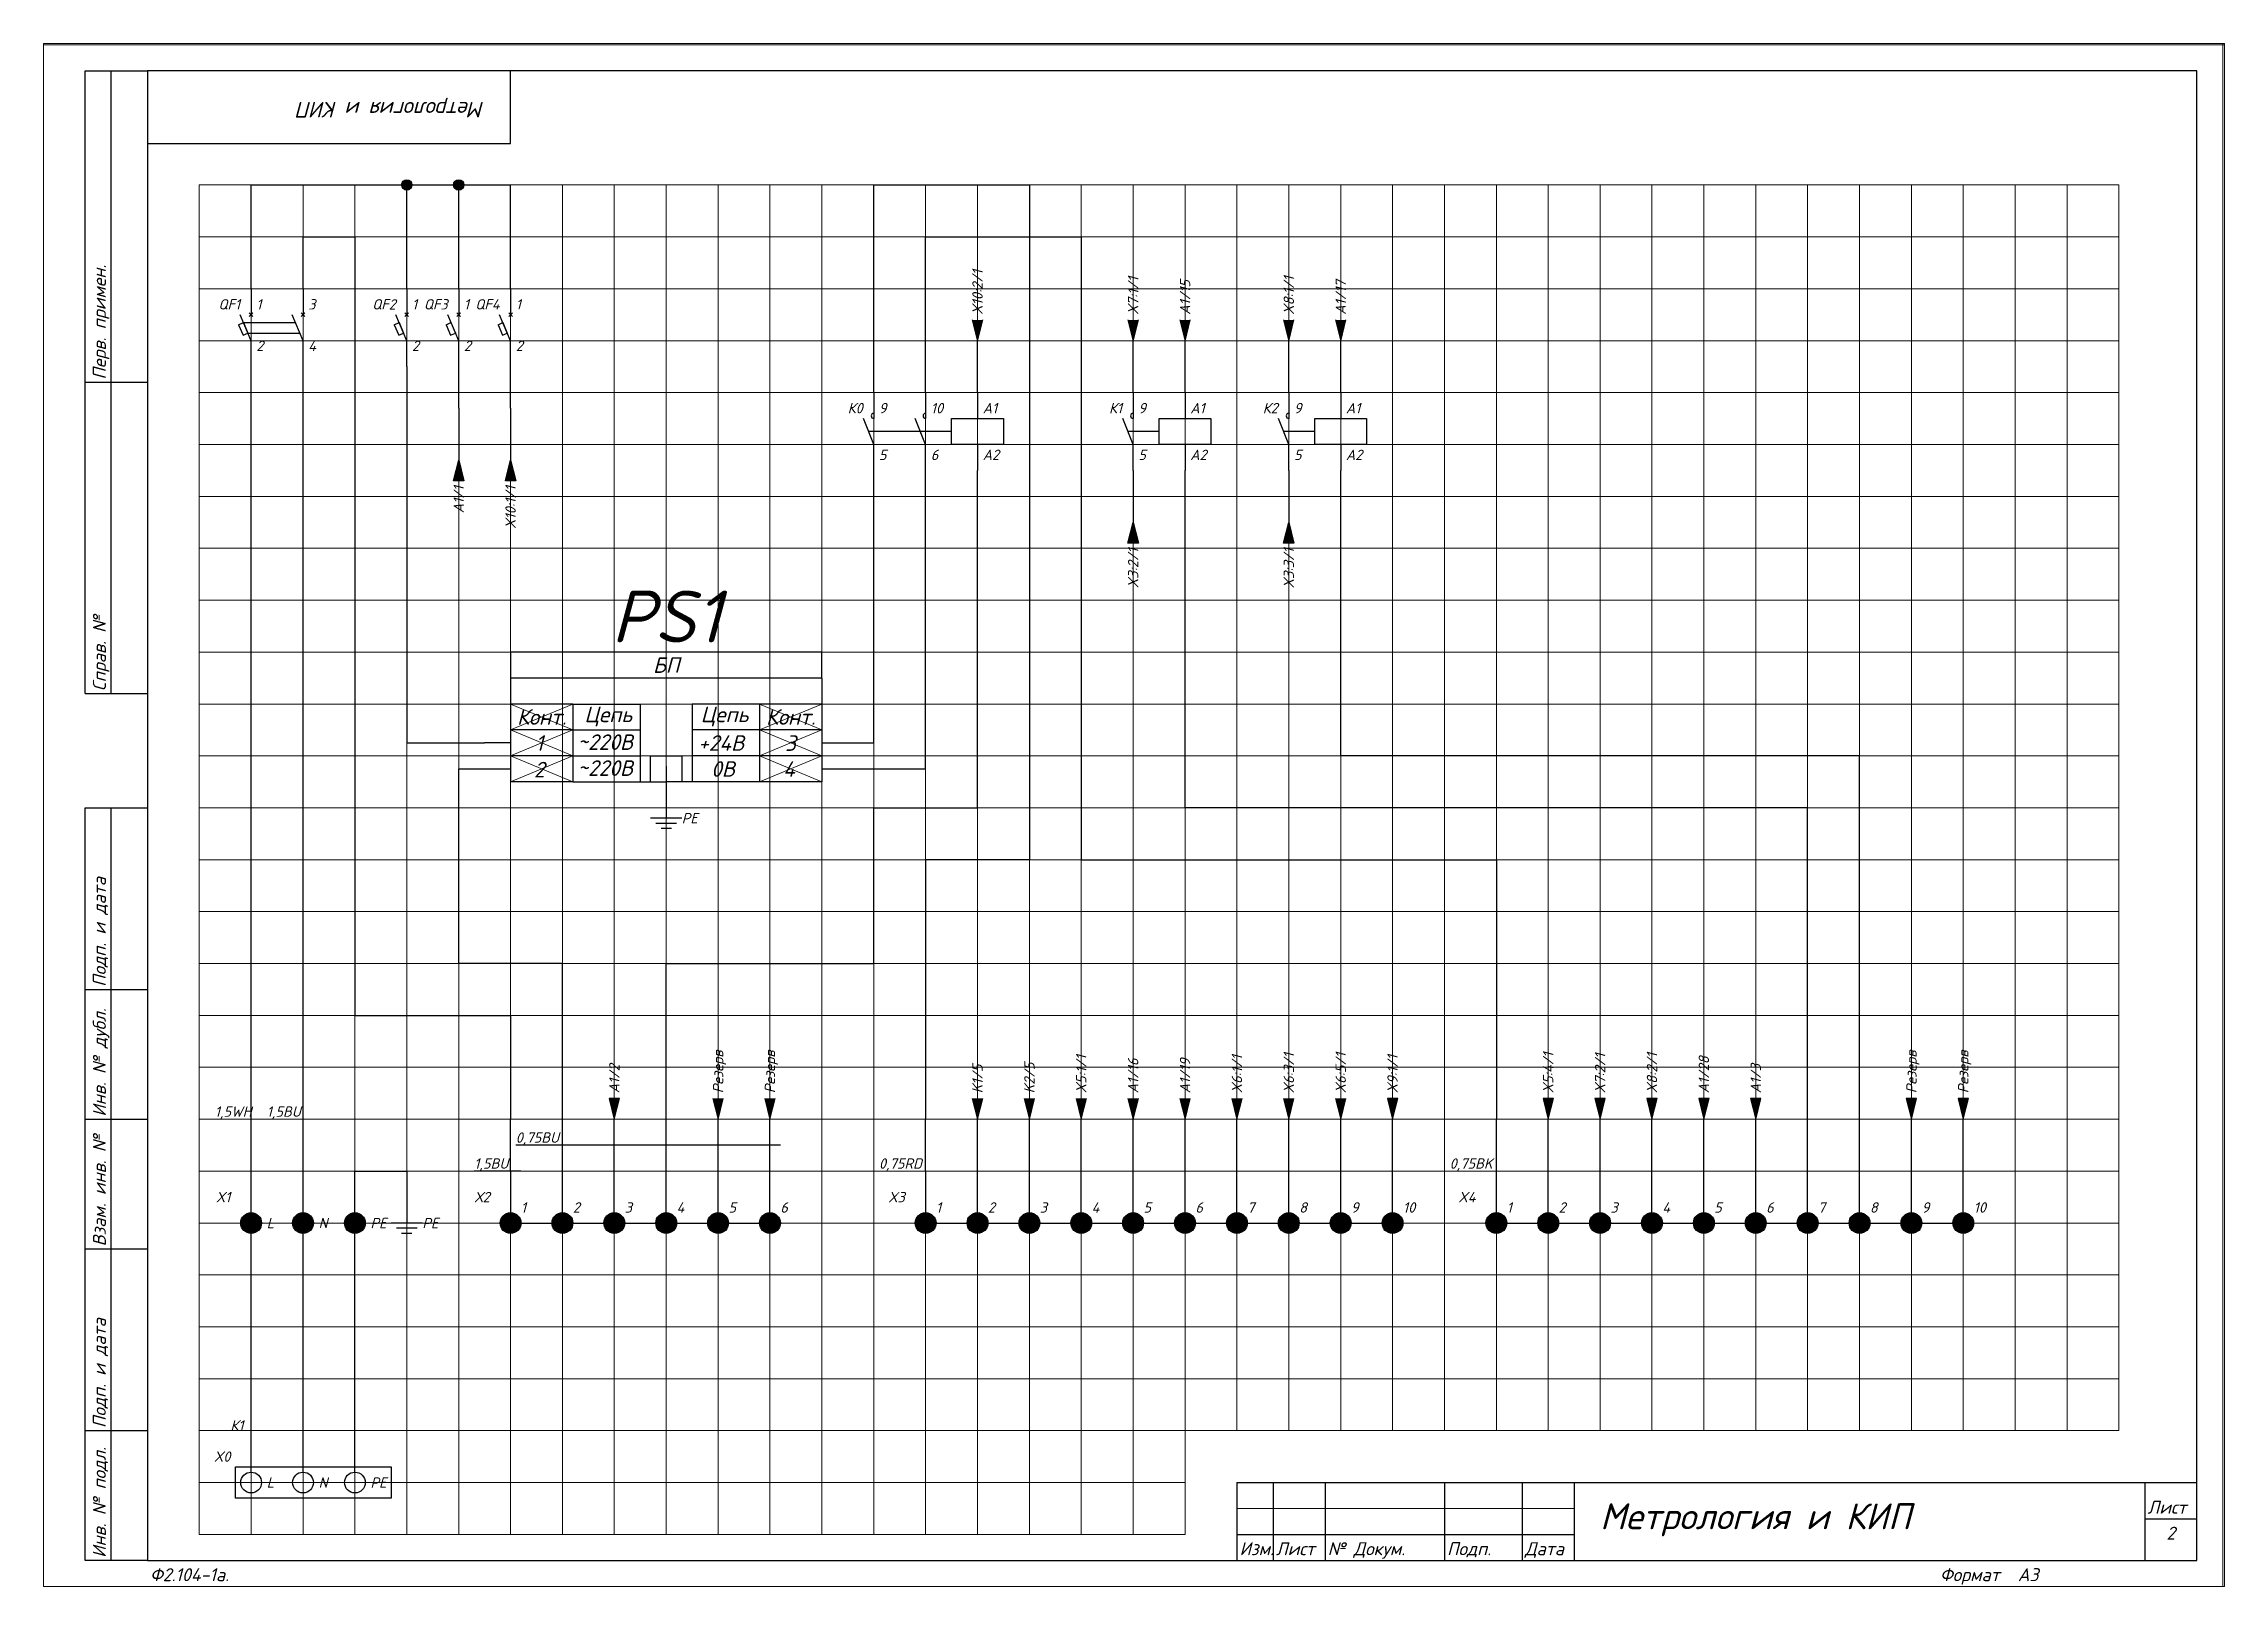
# Paper-space layout '2025 2' of a CAD drawing. Header units: millimetres. Extents: x 0 to 420, y 0 to 297.
# The model-space entities are those that its viewports show. They can reach past a viewport. Long polylines and large blocks are cut down to what shows.
import ezdxf
from ezdxf.enums import TextEntityAlignment as Align

# ---------------------------------------------------------------- set-up
doc = ezdxf.new("R2010")
doc.units = ezdxf.units.MM
for name, color, linetype, lineweight in [('4', 4, 'Continuous', 15), ('Основная', 7, 'Continuous', 30), ('Тонкая для кабелей', 7, 'Continuous', 15)]:
    doc.layers.add(name, color=color, linetype=linetype, lineweight=lineweight)
doc.layers.add('Привязки', color=2, linetype='Continuous', lineweight=0, plot=False, transparency=0.8)
doc.layers.add('рамка', color=253, linetype='Continuous', lineweight=5, transparency=0.8)
doc.styles.add('текст', font='isocpeui.ttf')

psp = doc.layouts.new('2025 2')

msp = doc.modelspace()

# ---------------------------------------------------------------- texts
at = {"layer": 'Основная', "style": 'текст'}
for s, p in [('Конт.', (6416, -423.5)), ('Конт.', (6464, -423.5)), ('1', (6415.54847, -428.5113)), ('3', (6463.95783, -428.53449)), ('2', (6415.53427, -433.63542)), ('4', (6463.66161, -433.52756))]:
    msp.add_text(s, height=3, dxfattribs=at).set_placement(p, align=Align.MIDDLE_CENTER)
for s, p in [('Цепь', (6424.23158, -424.5)), ('Цепь', (6446.6396, -424.5)), ('~220B', (6422.87927, -429.84683)), ('+24В', (6446.14584, -430.02205)), ('~220B', (6422.87927, -434.84683)), ('0В', (6448.65313, -435.02205))]:
    msp.add_text(s, height=3, dxfattribs=at).set_placement(p)
at = {"layer": 'Основная', "char_height": 2, "rotation": 90, "style": 'текст'}
for s, width, heights, insert, attachment_point in [('X10:2/1', 25.0297045, [0], (6499, -346), 1), ('X7:1/1', 25.0297045, [0], (6529, -346), 1), ('A1/15', 25.0297045, [0], (6539, -346), 1), ('X8:1/1', 25.0297045, [0], (6559, -346), 1), ('A1/17', 25.0297045, [0], (6569, -346), 1), ('А1/1', 29.9119461, [0], (6399, -379), 3), ('X10:1/1', 29.9119461, [0], (6409, -379), 3), ('X3:2/1', 29.9119461, [0], (6529, -391), 3), ('X3:3/1', 29.9119461, [0], (6559, -391), 3), ('Резерв', 25.0297045, [0], (6449, -496), 1), ('Резерв', 25.0297045, [0], (6459, -496), 1), ('Резерв', 17.1622158, [0.38545], (6679, -496), 1), ('Резерв', 17.1622158, [0.38545], (6689, -496), 1), ('A1/2', 25.0297045, [0], (6429, -496), 1), ('K1/5', 17.1622158, [0.38545], (6499, -496), 1), ('K2/5', 17.1622158, [0.38545], (6509, -496), 1), ('X5:1/1', 17.1622158, [0.38545], (6519, -496), 1), ('A1/16', 17.1622158, [0.38545], (6529, -496), 1), ('A1/19', 17.1622158, [0.38545], (6539, -496), 1), ('X6:1/1', 17.1622158, [0.38545], (6549, -496), 1), ('X6:3/1', 17.1622158, [0.38545], (6559, -496), 1), ('X6:5/1', 17.1622158, [0.38545], (6569, -496), 1), ('X9:1/1', 17.1622158, [0.38545], (6579, -496), 1), ('X5:4/1', 17.1622158, [0.38545], (6609, -496), 1), ('X7:2/1', 17.1622158, [0.38545], (6619, -496), 1), ('X8:2/1', 17.1622158, [0.38545], (6629, -496), 1), ('A1/28', 17.1622158, [0.38545], (6639, -496), 1), ('A1/3', 17.1622158, [0.38545], (6649, -496), 1)]:
    msp.add_mtext_dynamic_manual_height_columns(s, width=width, gutter_width=200, heights=heights, dxfattribs=dict(at, insert=insert, attachment_point=attachment_point))
at = {"layer": 'Основная', "style": 'текст'}
for s, insert, char_height, width, attachment_point in [('QF1', (6357.87931, -345), 2, 3.8793103, 9), ('QF2', (6387.87931, -345), 2, 3.8793103, 9), ('QF3', (6397.87931, -345), 2, 3.8793103, 9), ('QF4', (6407.87931, -345), 2, 3.8793103, 9), ('PS1', (6440, -404.14491), 10, 15.4855599, 5)]:
    msp.add_mtext(s, dxfattribs=dict(at, insert=insert, char_height=char_height, width=width, attachment_point=attachment_point))
for s, width, heights, insert, char_height, attachment_point in [('1', 3, [0], (6361, -345), 2, 7), ('3', 3, [0], (6371, -345), 2, 7), ('1', 3, [0], (6391, -345), 2, 7), ('1', 3, [0], (6401, -345), 2, 7), ('1', 3, [0], (6411, -345), 2, 7), ('2', 3, [0], (6361, -353), 2, 7), ('4', 3, [0], (6371, -353), 2, 7), ('2', 3, [0], (6391, -353), 2, 7), ('2', 3, [0], (6401, -353), 2, 7), ('2', 3, [0], (6411, -353), 2, 7), ('К0', 5.8793103, [0], (6477.87931, -365), 2, 9), ('9', 3, [0], (6481, -365), 2, 7), ('10', 3, [0], (6491, -365), 2, 7), ('А1', 3, [0], (6501, -365), 2, 7), ('К1', 5.8793103, [0], (6527.87931, -365), 2, 9), ('9', 3, [0], (6531, -365), 2, 7), ('А1', 3, [0], (6541, -365), 2, 7), ('К2', 5.8793103, [0], (6557.87931, -365), 2, 9), ('9', 3, [0], (6561, -365), 2, 7), ('А1', 3, [0], (6571, -365), 2, 7), ('5', 3, [0], (6481, -374), 2, 7), ('6', 3, [0], (6491, -374), 2, 7), ('А2', 3, [0], (6501, -374), 2, 7), ('5', 3, [0], (6531, -374), 2, 7), ('А2', 3, [0], (6541, -374), 2, 7), ('5', 3, [0], (6561, -374), 2, 7), ('А2', 3, [0], (6571, -374), 2, 7), ('БП', 52.1182882, [0], (6440, -412), 3, 2), ('PE', 5, [0], (6443, -443), 2, 4), ('X1', 10, [0], (6356, -517), 2, 9), ('Х2', 10, [0], (6406, -517), 2, 9), ('3', 3, [0], (6432, -519), 2, 7), ('4', 3, [0], (6442, -519), 2, 7), ('X3', 10, [0], (6486, -517), 2, 9), ('3', 3, [0], (6512, -519), 2, 7), ('4', 3, [0], (6522, -519), 2, 7), ('8', 3, [0], (6562, -519), 2, 7), ('X4', 10, [0], (6596, -517), 2, 9), ('3', 3, [0], (6622, -519), 2, 7), ('4', 3, [0], (6632, -519), 2, 7), ('8', 3, [0], (6672, -519), 2, 7), ('L', 5, [0], (6363, -521), 2, 4), ('N', 5, [0], (6373, -521), 2, 4), ('PE', 5, [0], (6383, -521), 2, 4), ('PE', 5, [0], (6393, -521), 2, 4), ('1', 3, [0], (6412, -519), 2, 7), ('2', 3, [0], (6422, -519), 2, 7), ('5', 3, [0], (6452, -519), 2, 7), ('6', 3, [0], (6462, -519), 2, 7), ('1', 3, [0], (6492, -519), 2, 7), ('2', 3, [0], (6502, -519), 2, 7), ('5', 3, [0], (6532, -519), 2, 7), ('6', 3, [0], (6542, -519), 2, 7), ('7', 3, [0], (6552, -519), 2, 7), ('9', 3, [0], (6572, -519), 2, 7), ('10', 3, [0], (6582, -519), 2, 7), ('1', 3, [0], (6602, -519), 2, 7), ('2', 3, [0], (6612, -519), 2, 7), ('5', 3, [0], (6642, -519), 2, 7), ('6', 2, [1.57488], (6652, -519), 2, 7), ('7', 3, [0], (6662, -519), 2, 7), ('9', 3, [0], (6682, -519), 2, 7), ('10', 3, [0], (6692, -519), 2, 7), ('X0', 10, [0], (6356, -567), 2, 9), ('L', 5, [0], (6363, -571), 2, 4), ('N', 5, [0], (6373, -571), 2, 4), ('PE', 5, [0], (6383, -571), 2, 4)]:
    msp.add_mtext_dynamic_manual_height_columns(s, width=width, gutter_width=200, heights=heights, dxfattribs=dict(at, insert=insert, char_height=char_height, attachment_point=attachment_point))
at = {"layer": 'Тонкая для кабелей', "char_height": 2, "attachment_point": 7, "style": 'текст'}
for s, insert in [('1,5WH', (6353, -501)), ('1,5BU', (6363, -501)), ('0,75BU', (6411, -506)), ('1,5BU', (6403, -511)), ('0,75RD', (6481, -511)), ('0,75BK', (6591, -511)), ('К1', (6356, -561))]:
    msp.add_mtext_dynamic_manual_height_columns(s, width=10, gutter_width=200, heights=[0], dxfattribs=dict(at, insert=insert))

# ---------------------------------------------------------------- blocks, each defined once
blk = doc.blocks.new('*U109')
for p, q in [((8, 232), (8, 292)), ((8, 292), (20, 292)), ((13, 232), (13, 292)), ((90, 292), (90, 292)), ((90, 292), (90, 292)), ((90, 278), (90, 292)), ((90, 292), (90, 292)), ((90, 292), (90, 292)), ((90, 292), (90, 292)), ((20, 278), (90, 278)), ((8, 232), (20, 232)), ((8, 172), (8, 232)), ((13, 172), (13, 232)), ((8, 172), (20, 172)), ((8, 115), (8, 150)), ((8, 150), (20, 150)), ((13, 115), (13, 150)), ((8, 90), (8, 115)), ((8, 115), (20, 115)), ((13, 90), (13, 115)), ((8, 65), (8, 90)), ((8, 90), (20, 90)), ((13, 65), (13, 90)), ((8, 30), (8, 65)), ((8, 65), (20, 65)), ((13, 30), (13, 65)), ((230, 60), (415, 60)), ((230, 60), (230, 5)), ((237, 60), (237, 35)), ((247, 60), (247, 5)), ((270, 60), (270, 5)), ((285, 60), (285, 5)), ((295, 60), (295, 5)), ((415, 60), (415, 60)), ((415, 60), (415, 60)), ((295, 45), (415, 45)), ((365, 45), (365, 20)), ((380, 45), (380, 25)), ((397, 45), (397, 25)), ((230, 40), (295, 40)), ((365, 40), (415, 40)), ((230, 35), (295, 35)), ((8, 5), (8, 30)), ((8, 30), (20, 30)), ((13, 5), (13, 30)), ((365, 25), (415, 25)), ((385, 25), (385, 20)), ((295, 20), (415, 20)), ((365, 20), (365, 5)), ((20, 5), (8, 5))]:
    blk.add_line(p, q)
blk.add_lwpolyline([(20, 5), (415, 5), (415, 292), (20, 292)], close=True)
at = {"layer": '4'}
for p, q in [((230, 55), (295, 55)), ((230, 50), (295, 50)), ((230, 45), (295, 45)), ((370, 40), (370, 25)), ((375, 40), (375, 25)), ((230, 30), (295, 30)), ((230, 25), (295, 25)), ((230, 20), (295, 20)), ((230, 15), (295, 15)), ((230, 10), (295, 10))]:
    blk.add_line(p, q, dxfattribs=at)
at = {"layer": 'Привязки'}
blk.add_lwpolyline([(0, 0), (420, 0), (420, 297), (0, 297)], close=True, dxfattribs=at)
at = {"layer": 'рамка'}
blk.add_lwpolyline([(0, 297), (420, 297), (420, 0), (0, 0)], close=True, dxfattribs=at)
at = {"style": 'текст'}
for s, p in [('Перв. примен.', (12, 232.5)), ('Справ. №', (12, 172.5)), ('Подп. и дата', (12, 115.5)), ('Инв. № дубл.', (12, 90.5)), ('Взам. инв. №', (12, 65.5)), ('Подп. и дата', (12, 30.5)), ('Инв. № подл.', (12, 5.5))]:
    blk.add_text(s, height=2.5, rotation=90, dxfattribs=at).set_placement(p)
for s, height, p in [('Лит.', 2.5, (365.5, 41)), ('Масса', 2.5, (380.5, 41)), ('Масштаб', 2.5, (397.5, 41)), ('Изм.', 2.5, (230.5, 36)), ('Лист', 2.5, (237.5, 36)), ('№ Докум.', 2.5, (247.5, 36)), ('Подп.', 2.5, (270.5, 36)), ('Дата', 2.5, (285.5, 36)), ('Разраб.', 2.5, (230.5, 31)), ('Пров.', 2.5, (230.5, 26)), ('Т.контр.', 2.5, (230.5, 21)), ('Лист', 2.5, (365.5, 21)), ('Листов', 2.5, (385.5, 21)), ('Н.контр.', 2.5, (230.5, 11)), ('Утв.', 2.5, (230.5, 6)), ('Ф2.104-1а.', 0.005, (20, 4.99)), ('Ф2.104-1.', 2.5, (20.5, 1)), ('Формат', 2.5, (365.5, 1)), ('А3', 2.5, (380.5, 1)), ('А4', 0.025, (419.61, 0.01)), ('А2', 0.00833, (419.87, 0)), ('А1', 0.00625, (419.9, 0)), ('А0', 0.005, (419.92, 0))]:
    blk.add_text(s, height=height, dxfattribs=at).set_placement(p)
for tag, p, height in [('12', (90, 292), 0.00000373), ('13', (90, 292), 0.00000373), ('27', (90, 292), 0.00000522), ('29', (105, 279), 3.5), ('28', (415, 60), 0.0000438), ('ИЗМ4', (230.5, 56), 2.5), ('ЛИСТИЗМ4', (237.5, 56), 2.5), ('№ДОКУМИЗМ4', (247.5, 56), 2.5), ('ПОДПИЗМ4', (270.5, 56), 2.5), ('ДАТАИЗМ4', (285.5, 56), 2.5), ('ОБОЗНАЧЕНИЕ', (300, 51), 5), ('ИЗМ3', (230.5, 51), 2.5), ('ЛИСТИЗМ3', (237.5, 51), 2.5), ('№ДОКУМИЗМ3', (247.5, 51), 2.5), ('ПОДПИЗМ3', (270.5, 51), 2.5), ('ДАТАИЗМ3', (285.5, 51), 2.5), ('ИЗМ2', (230.5, 46), 2.5), ('ЛИСТИЗМ2', (237.5, 46), 2.5), ('№ДОКУМИЗМ2', (247.5, 46), 2.5), ('ПОДПИЗМ2', (270.5, 46), 2.5), ('ДАТАИЗМ2', (285.5, 46), 2.5), ('ИЗМ1', (230.5, 41), 2.5), ('ЛИСТИЗМ1', (237.5, 41), 2.5), ('№ДОКУМИЗМ1', (247.5, 41), 2.5), ('ПОДПИЗМ1', (270.5, 41), 2.5), ('ДАТАИЗМ1', (285.5, 41), 2.5), ('РАЗРАБ', (247.5, 31), 2.5), ('ДАТАРАЗРАБ', (285.5, 31), 2.5), ('ПРОВ', (247.5, 26), 2.5), ('ДАТАПРОВ', (285.5, 26), 2.5), ('ТКОНТР', (247.5, 21), 2.5), ('ДАТАТКОНТР', (285.5, 21), 2.5), ('ЛИСТОВ', (400.5, 21), 2.5), ('10', (230.5, 16), 2.5), ('11', (247.5, 16), 2.5), ('НКОНТР', (247.5, 11), 2.5), ('ДАТАНКОНТР', (285.5, 11), 2.5), ('УТВ', (247.5, 6), 2.5), ('ДАТАУТВ', (285.5, 6), 2.5)]:
    blk.add_attdef(tag, p, '', height=height, dxfattribs=at)
for tag, p, height, rotation in [('ОБОЗНАЧЕНИЕ-ВЕРХ', (85, 286), 3.5, 180), ('ПРИМЕНЯЕМОСТЬ', (19, 232.5), 2.5, 90), ('СПРАВ№', (19, 172.5), 2.5, 90), ('ДАТАУЧЁТАДУБЛ', (19, 115.5), 2.5, 90), ('ИНВ№ДУБЛ', (19, 90.5), 2.5, 90), ('ВЗАМИНВ№', (19, 65.5), 2.5, 90), ('ДАТАУЧЁТА', (19, 30.5), 2.5, 90), ('ИНВ№ПОДЛ', (19, 5.5), 2.5, 90)]:
    blk.add_attdef(tag, p, '', height=height, rotation=rotation, dxfattribs=at)
blk.add_attdef('30', text='', height=5, dxfattribs=at).set_placement((355, 64), align=Align.MIDDLE)
for tag, height, p in [('НАИМЕНОВАНИЕ1', 5, (330, 36)), ('НАИМЕНОВАНИЕ2', 3.5, (330, 31)), ('МАССА', 3.5, (388.5, 31)), ('МАСШТАБ', 3.5, (406, 31)), ('НАИМЕНОВАНИЕ3', 3.5, (330, 26)), ('НАИМЕНОВАНИЕ4', 2.5, (330, 21)), ('ЛИСТ', 2.5, (380.5, 21)), ('МАТЕРИАЛ1', 2.5, (330, 16)), ('ПРЕДПРИЯТИЕ1', 3.5, (390, 16)), ('МАТЕРИАЛ2', 2.5, (330, 11)), ('ПРЕДПРИЯТИЕ2', 3.5, (390, 11)), ('МАТЕРИАЛ3', 2.5, (330, 6)), ('ПРЕДПРИЯТИЕ3', 3.5, (390.02, 6))]:
    blk.add_attdef(tag, text='', height=height, dxfattribs=at).set_placement(p, align=Align.CENTER)
for tag, p in [('ЛИТЕРА', (367.5, 31)), ('ЛИТЕРА2', (372.5, 31)), ('ЛИТЕРА3', (377.5, 31))]:
    blk.add_attdef(tag, text='', height=2.5, dxfattribs=at).set_placement(p, align=Align.RIGHT)
for tag, p in [('ИНДЕКС', (367.5, 31)), ('ИНДЕКС2', (372.5, 31)), ('ИНДЕКС3', (377.5, 31))]:
    blk.add_attdef(tag, text='', height=2.5, dxfattribs=at).set_placement(p, align=Align.TOP_LEFT)
blk = doc.blocks.new('*U110')
for p, q in [((8, 232), (8, 292)), ((8, 292), (20, 292)), ((13, 232), (13, 292)), ((90, 292), (90, 292)), ((90, 292), (90, 292)), ((90, 278), (90, 292)), ((90, 292), (90, 292)), ((90, 292), (90, 292)), ((90, 292), (90, 292)), ((20, 278), (90, 278)), ((8, 232), (20, 232)), ((8, 172), (8, 232)), ((13, 172), (13, 232)), ((8, 172), (20, 172)), ((8, 115), (8, 150)), ((8, 150), (20, 150)), ((13, 115), (13, 150)), ((8, 90), (8, 115)), ((8, 115), (20, 115)), ((13, 90), (13, 115)), ((8, 65), (8, 90)), ((8, 90), (20, 90)), ((13, 65), (13, 90)), ((8, 30), (8, 65)), ((8, 65), (20, 65)), ((13, 30), (13, 65)), ((8, 5), (8, 30)), ((8, 30), (20, 30)), ((13, 5), (13, 30)), ((230, 20), (415, 20)), ((230, 20), (230, 5)), ((237, 20), (237, 5)), ((247, 20), (247, 5)), ((270, 20), (270, 5)), ((285, 20), (285, 5)), ((295, 20), (295, 5)), ((405, 20), (405, 5)), ((415, 20), (415, 20)), ((415, 20), (415, 20)), ((405, 13), (415, 13)), ((230, 10), (295, 10)), ((20, 5), (8, 5)), ((230, 5), (295, 5)), ((415, 5), (415, 5)), ((415, 5), (415, 5)), ((415, 5), (415, 5)), ((415, 5), (415, 5)), ((415, 5), (415, 5)), ((415, 5), (415, 5)), ((415, 5), (415, 5))]:
    blk.add_line(p, q)
blk.add_lwpolyline([(20, 5), (415, 5), (415, 292), (20, 292)], close=True)
at = {"layer": '4'}
for p, q in [((230, 15), (295, 15)), ((415, 5), (415, 5)), ((415, 5), (415, 5)), ((415, 5), (415, 5)), ((415, 5), (415, 5)), ((415, 5), (415, 5)), ((415, 5), (415, 5)), ((415, 5), (415, 5)), ((415, 5), (415, 5)), ((415, 5), (415, 5))]:
    blk.add_line(p, q, dxfattribs=at)
at = {"layer": 'Привязки'}
blk.add_lwpolyline([(0, 0), (420, 0), (420, 297), (0, 297)], close=True, dxfattribs=at)
at = {"layer": 'рамка'}
blk.add_lwpolyline([(0, 297), (420, 297), (420, 0), (0, 0)], close=True, dxfattribs=at)
at = {"style": 'текст'}
for s, p in [('Перв. примен.', (12, 232.5)), ('Справ. №', (12, 172.5)), ('Подп. и дата', (12, 115.5)), ('Инв. № дубл.', (12, 90.5)), ('Взам. инв. №', (12, 65.5)), ('Подп. и дата', (12, 30.5)), ('Инв. № подл.', (12, 5.5))]:
    blk.add_text(s, height=2.5, rotation=90, dxfattribs=at).set_placement(p)
for s, height, p in [('Лист', 2.5, (405.5, 14)), ('Изм.', 2.5, (230.5, 6)), ('Лист', 2.5, (237.5, 6)), ('№ Докум.', 2.5, (247.5, 6)), ('Подп.', 2.5, (270.5, 6)), ('Дата', 2.5, (285.5, 6)), ('Ф2.104-1.', 0.005, (20, 4.99)), ('Разраб.', 0.0000135, (415, 5)), ('Пров.', 0.0000135, (415, 5)), ('Т.контр.', 0.0000135, (415, 5)), ('Н.контр.', 0.0000135, (415, 5)), ('Утв.', 0.0000135, (415, 5)), ('Лит.', 0.0000135, (415, 5)), ('Масса', 0.0000135, (415, 5)), ('Масштаб', 0.0000135, (415, 5)), ('Листов', 0.0000135, (415, 5)), ('Ф2.104-1а.', 2.5, (20.5, 1)), ('Формат', 2.5, (365.5, 1)), ('А3', 2.5, (380.5, 1)), ('А4', 0.025, (419.61, 0.01)), ('А2', 0.00833, (419.87, 0)), ('А1', 0.00625, (419.9, 0)), ('А0', 0.005, (419.92, 0))]:
    blk.add_text(s, height=height, dxfattribs=at).set_placement(p)
for tag, p, height in [('12', (90, 292), 0.00000373), ('13', (90, 292), 0.00000373), ('27', (90, 292), 0.00000522), ('29', (105, 249), 3.5), ('ИЗМ2', (230.5, 16), 2.5), ('ЛИСТИЗМ2', (237.5, 16), 2.5), ('№ДОКУМИЗМ2', (247.5, 16), 2.5), ('28', (415, 20), 0.0000438), ('ИЗМ1', (230.5, 11), 2.5), ('ЛИСТИЗМ1', (237.5, 11), 2.5), ('№ДОКУМИЗМ1', (247.5, 11), 2.5), ('ПОДПИЗМ1', (270.5, 11), 2.5), ('ДАТАИЗМ1', (285.5, 11), 2.5), ('ДАТАНКОНТР', (285.5, 11), 2.5), ('ОБОЗНАЧЕНИЕ', (300, 11), 5), ('ДАТАУТВ', (285.5, 6), 2.5), ('РАЗРАБ', (415, 5), 0.0000135), ('ЛИСТОВ', (415, 5), 0.0000135), ('ПРОВ', (415, 5), 0.0000135), ('ТКОНТР', (415, 5), 0.0000135), ('НКОНТР', (415, 5), 0.0000135), ('УТВ', (415, 5), 0.0000135), ('10', (415, 5), 0.0000135), ('11', (415, 5), 0.0000135), ('ПОДПИЗМ2', (415, 5), 0.0000135), ('ДАТАИЗМ2', (415, 5), 0.0000135), ('ИЗМ3', (415, 5), 0.0000135), ('ЛИСТИЗМ3', (415, 5), 0.0000135), ('№ДОКУМИЗМ3', (415, 5), 0.0000135), ('ПОДПИЗМ3', (415, 5), 0.0000135), ('ДАТАИЗМ3', (415, 5), 0.0000135), ('ИЗМ4', (415, 5), 0.0000135), ('ЛИСТИЗМ4', (415, 5), 0.0000135), ('№ДОКУМИЗМ4', (415, 5), 0.0000135), ('ПОДПИЗМ4', (415, 5), 0.0000135), ('ДАТАИЗМ4', (415, 5), 0.0000135), ('ДАТАРАЗРАБ', (415, 5), 0.0000135), ('ДАТАПРОВ', (415, 5), 0.0000135), ('ДАТАТКОНТР', (415, 5), 0.0000135)]:
    blk.add_attdef(tag, p, '', height=height, dxfattribs=at)
for tag, p, height, rotation in [('ОБОЗНАЧЕНИЕ-ВЕРХ', (85, 286), 3.5, 180), ('ПРИМЕНЯЕМОСТЬ', (19, 232.5), 2.5, 90), ('СПРАВ№', (19, 172.5), 2.5, 90), ('ДАТАУЧЁТАДУБЛ', (19, 115.5), 2.5, 90), ('ИНВ№ДУБЛ', (19, 90.5), 2.5, 90), ('ВЗАМИНВ№', (19, 65.5), 2.5, 90), ('ДАТАУЧЁТА', (19, 30.5), 2.5, 90), ('ИНВ№ПОДЛ', (19, 5.5), 2.5, 90)]:
    blk.add_attdef(tag, p, '', height=height, rotation=rotation, dxfattribs=at)
blk.add_attdef('30', text='', height=5, dxfattribs=at).set_placement((355, 34), align=Align.MIDDLE)
for tag, height, p in [('ЛИСТ', 2.5, (410, 9)), ('НАИМЕНОВАНИЕ1', 0.000027, (415, 5)), ('НАИМЕНОВАНИЕ2', 0.0000189, (415, 5)), ('НАИМЕНОВАНИЕ3', 0.0000189, (415, 5)), ('НАИМЕНОВАНИЕ4', 0.0000135, (415, 5)), ('МАССА', 0.0000189, (415, 5)), ('МАСШТАБ', 0.0000189, (415, 5)), ('МАТЕРИАЛ1', 0.0000135, (415, 5)), ('МАТЕРИАЛ2', 0.0000135, (415, 5)), ('МАТЕРИАЛ3', 0.0000135, (415, 5)), ('ПРЕДПРИЯТИЕ1', 0.0000189, (415, 5)), ('ПРЕДПРИЯТИЕ2', 0.0000189, (415, 5)), ('ПРЕДПРИЯТИЕ3', 0.0000189, (415, 5))]:
    blk.add_attdef(tag, text='', height=height, dxfattribs=at).set_placement(p, align=Align.CENTER)
for tag in ['ЛИТЕРА', 'ЛИТЕРА2', 'ЛИТЕРА3']:
    blk.add_attdef(tag, text='', height=0.0000135, dxfattribs=at).set_placement((415, 5), align=Align.RIGHT)
for tag in ['ИНДЕКС', 'ИНДЕКС2', 'ИНДЕКС3']:
    blk.add_attdef(tag, text='', height=0.0000135, dxfattribs=at).set_placement((415, 5), align=Align.TOP_LEFT)

# ---------------------------------------------------------------- hatches: boundary and pattern name
at = {"layer": 'Основная'}
h = msp.add_hatch(color=256, dxfattribs=at)
h.dxf.hatch_style = 1
h.paths.add_polyline_path([(6390, -321), (6390, -320, 0.414213562), (6389, -321)])
h.paths.add_polyline_path([(6391, -321, 0.414213562), (6390, -320), (6390, -321)])
h.paths.add_polyline_path([(6389, -321, 0.414213562), (6390, -322), (6390, -321)])
h.paths.add_polyline_path([(6390, -321), (6390, -322, 0.414213562), (6391, -321)])
h = msp.add_hatch(color=256, dxfattribs=at)
h.dxf.hatch_style = 1
h.paths.add_polyline_path([(6400, -321), (6400, -320, 0.414213562), (6399, -321)])
h.paths.add_polyline_path([(6401, -321, 0.414213562), (6400, -320), (6400, -321)])
h.paths.add_polyline_path([(6399, -321, 0.414213562), (6400, -322), (6400, -321)])
h.paths.add_polyline_path([(6400, -321), (6400, -322, 0.414213562), (6401, -321)])
h = msp.add_hatch(color=256, dxfattribs=at)
h.dxf.hatch_style = 1
h.paths.add_polyline_path([(6500, -351), (6501, -347), (6500, -347)])
h.paths.add_polyline_path([(6500, -351), (6500, -347), (6499, -347)])
h = msp.add_hatch(color=256, dxfattribs=at)
h.dxf.hatch_style = 1
h.paths.add_polyline_path([(6530, -351), (6531, -347), (6530, -347)])
h.paths.add_polyline_path([(6530, -351), (6530, -347), (6529, -347)])
h = msp.add_hatch(color=256, dxfattribs=at)
h.dxf.hatch_style = 1
h.paths.add_polyline_path([(6540, -351), (6541, -347), (6540, -347)])
h.paths.add_polyline_path([(6540, -351), (6540, -347), (6539, -347)])
h = msp.add_hatch(color=256, dxfattribs=at)
h.dxf.hatch_style = 1
h.paths.add_polyline_path([(6560, -351), (6561, -347), (6560, -347)])
h.paths.add_polyline_path([(6560, -351), (6560, -347), (6559, -347)])
h = msp.add_hatch(color=256, dxfattribs=at)
h.dxf.hatch_style = 1
h.paths.add_polyline_path([(6570, -351), (6571, -347), (6570, -347)])
h.paths.add_polyline_path([(6570, -351), (6570, -347), (6569, -347)])
h = msp.add_hatch(color=256, dxfattribs=at)
h.dxf.hatch_style = 1
h.paths.add_polyline_path([(6400, -374), (6401, -378), (6400, -378)])
h.paths.add_polyline_path([(6400, -374), (6400, -378), (6399, -378)])
h = msp.add_hatch(color=256, dxfattribs=at)
h.dxf.hatch_style = 1
h.paths.add_polyline_path([(6410, -374), (6411, -378), (6410, -378)])
h.paths.add_polyline_path([(6410, -374), (6410, -378), (6409, -378)])
h = msp.add_hatch(color=256, dxfattribs=at)
h.dxf.hatch_style = 1
h.paths.add_polyline_path([(6530, -386), (6531, -390), (6530, -390)])
h.paths.add_polyline_path([(6530, -386), (6530, -390), (6529, -390)])
h = msp.add_hatch(color=256, dxfattribs=at)
h.dxf.hatch_style = 1
h.paths.add_polyline_path([(6560, -386), (6561, -390), (6560, -390)])
h.paths.add_polyline_path([(6560, -386), (6560, -390), (6559, -390)])
h = msp.add_hatch(color=256, dxfattribs=at)
h.dxf.hatch_style = 1
h.paths.add_polyline_path([(6430, -501), (6431, -497), (6430, -497)])
h.paths.add_polyline_path([(6430, -501), (6430, -497), (6429, -497)])
h = msp.add_hatch(color=256, dxfattribs=at)
h.dxf.hatch_style = 1
h.paths.add_polyline_path([(6450, -501), (6451, -497), (6450, -497)])
h.paths.add_polyline_path([(6450, -501), (6450, -497), (6449, -497)])
h = msp.add_hatch(color=256, dxfattribs=at)
h.dxf.hatch_style = 1
h.paths.add_polyline_path([(6460, -501), (6461, -497), (6460, -497)])
h.paths.add_polyline_path([(6460, -501), (6460, -497), (6459, -497)])
h = msp.add_hatch(color=256, dxfattribs=at)
h.dxf.hatch_style = 1
h.paths.add_polyline_path([(6500, -501), (6501, -497), (6500, -497)])
h.paths.add_polyline_path([(6500, -501), (6500, -497), (6499, -497)])
h = msp.add_hatch(color=256, dxfattribs=at)
h.dxf.hatch_style = 1
h.paths.add_polyline_path([(6510, -501), (6511, -497), (6510, -497)])
h.paths.add_polyline_path([(6510, -501), (6510, -497), (6509, -497)])
h = msp.add_hatch(color=256, dxfattribs=at)
h.dxf.hatch_style = 1
h.paths.add_polyline_path([(6520, -501), (6521, -497), (6520, -497)])
h.paths.add_polyline_path([(6520, -501), (6520, -497), (6519, -497)])
h = msp.add_hatch(color=256, dxfattribs=at)
h.dxf.hatch_style = 1
h.paths.add_polyline_path([(6530, -501), (6531, -497), (6530, -497)])
h.paths.add_polyline_path([(6530, -501), (6530, -497), (6529, -497)])
h = msp.add_hatch(color=256, dxfattribs=at)
h.dxf.hatch_style = 1
h.paths.add_polyline_path([(6540, -501), (6541, -497), (6540, -497)])
h.paths.add_polyline_path([(6540, -501), (6540, -497), (6539, -497)])
h = msp.add_hatch(color=256, dxfattribs=at)
h.dxf.hatch_style = 1
h.paths.add_polyline_path([(6550, -501), (6551, -497), (6550, -497)])
h.paths.add_polyline_path([(6550, -501), (6550, -497), (6549, -497)])
h = msp.add_hatch(color=256, dxfattribs=at)
h.dxf.hatch_style = 1
h.paths.add_polyline_path([(6560, -501), (6561, -497), (6560, -497)])
h.paths.add_polyline_path([(6560, -501), (6560, -497), (6559, -497)])
h = msp.add_hatch(color=256, dxfattribs=at)
h.dxf.hatch_style = 1
h.paths.add_polyline_path([(6570, -501), (6571, -497), (6570, -497)])
h.paths.add_polyline_path([(6570, -501), (6570, -497), (6569, -497)])
h = msp.add_hatch(color=256, dxfattribs=at)
h.dxf.hatch_style = 1
h.paths.add_polyline_path([(6580, -501), (6581, -497), (6580, -497)])
h.paths.add_polyline_path([(6580, -501), (6580, -497), (6579, -497)])
h = msp.add_hatch(color=256, dxfattribs=at)
h.dxf.hatch_style = 1
h.paths.add_polyline_path([(6610, -501), (6611, -497), (6610, -497)])
h.paths.add_polyline_path([(6610, -501), (6610, -497), (6609, -497)])
h = msp.add_hatch(color=256, dxfattribs=at)
h.dxf.hatch_style = 1
h.paths.add_polyline_path([(6620, -501), (6621, -497), (6620, -497)])
h.paths.add_polyline_path([(6620, -501), (6620, -497), (6619, -497)])
h = msp.add_hatch(color=256, dxfattribs=at)
h.dxf.hatch_style = 1
h.paths.add_polyline_path([(6630, -501), (6631, -497), (6630, -497)])
h.paths.add_polyline_path([(6630, -501), (6630, -497), (6629, -497)])
h = msp.add_hatch(color=256, dxfattribs=at)
h.dxf.hatch_style = 1
h.paths.add_polyline_path([(6640, -501), (6641, -497), (6640, -497)])
h.paths.add_polyline_path([(6640, -501), (6640, -497), (6639, -497)])
h = msp.add_hatch(color=256, dxfattribs=at)
h.dxf.hatch_style = 1
h.paths.add_polyline_path([(6650, -501), (6651, -497), (6650, -497)])
h.paths.add_polyline_path([(6650, -501), (6650, -497), (6649, -497)])
h = msp.add_hatch(color=256, dxfattribs=at)
h.dxf.hatch_style = 1
h.paths.add_polyline_path([(6680, -501), (6681, -497), (6680, -497)])
h.paths.add_polyline_path([(6680, -501), (6680, -497), (6679, -497)])
h = msp.add_hatch(color=256, dxfattribs=at)
h.dxf.hatch_style = 1
h.paths.add_polyline_path([(6690, -501), (6691, -497), (6690, -497)])
h.paths.add_polyline_path([(6690, -501), (6690, -497), (6689, -497)])
at = {"layer": 'Основная', "true_color": 0x939598}
h = msp.add_hatch(color=252, dxfattribs=at)
h.dxf.hatch_style = 1
h.paths.add_polyline_path([(6360, -519, 0.414213562), (6358, -521), (6360, -521)])
h.paths.add_polyline_path([(6360, -519), (6360, -521), (6362, -521, 0.414213562)])
h.paths.add_polyline_path([(6362, -521), (6360, -521), (6360, -523, 0.414213562)])
h.paths.add_polyline_path([(6360, -521), (6358, -521, 0.414213562), (6360, -523)])
at = {"layer": 'Основная', "true_color": 0x22346e}
h = msp.add_hatch(color=159, dxfattribs=at)
h.dxf.hatch_style = 1
h.paths.add_polyline_path([(6370, -519, 0.414213562), (6368, -521), (6370, -521)])
h.paths.add_polyline_path([(6370, -519), (6370, -521), (6372, -521, 0.414213562)])
h.paths.add_polyline_path([(6370, -521), (6368, -521, 0.414213562), (6370, -523)])
h.paths.add_polyline_path([(6372, -521), (6370, -521), (6370, -523, 0.414213562)])
at = {"layer": 'Основная'}
h = msp.add_hatch(color=256, dxfattribs=at)
h.dxf.hatch_style = 1
h.set_gradient(color1=(19, 103, 52), color2=(200, 201, 45))
h.paths.add_polyline_path([(6380, -519, 0.414213562), (6378, -521), (6380, -521)])
h.paths.add_polyline_path([(6380, -519), (6380, -521), (6382, -521, 0.414213562)])
h.paths.add_polyline_path([(6380, -521), (6378, -521, 0.414213562), (6380, -523)])
h.paths.add_polyline_path([(6382, -521), (6380, -521), (6380, -523, 0.414213562)])
at = {"layer": 'Основная', "true_color": 0x22346e}
h = msp.add_hatch(color=159, dxfattribs=at)
h.dxf.hatch_style = 1
h.paths.add_polyline_path([(6410, -519, 0.414213562), (6408, -521), (6410, -521)])
h.paths.add_polyline_path([(6410, -519), (6410, -521), (6412, -521, 0.414213562)])
h.paths.add_polyline_path([(6410, -521), (6408, -521, 0.414213562), (6410, -523)])
h.paths.add_polyline_path([(6412, -521), (6410, -521), (6410, -523, 0.414213562)])
h = msp.add_hatch(color=159, dxfattribs=at)
h.dxf.hatch_style = 1
h.paths.add_polyline_path([(6420, -519, 0.414213562), (6418, -521), (6420, -521)])
h.paths.add_polyline_path([(6420, -519), (6420, -521), (6422, -521, 0.414213562)])
h.paths.add_polyline_path([(6420, -521), (6418, -521, 0.414213562), (6420, -523)])
h.paths.add_polyline_path([(6422, -521), (6420, -521), (6420, -523, 0.414213562)])
h = msp.add_hatch(color=159, dxfattribs=at)
h.dxf.hatch_style = 1
h.paths.add_polyline_path([(6430, -519, 0.414213562), (6428, -521), (6430, -521)])
h.paths.add_polyline_path([(6430, -519), (6430, -521), (6432, -521, 0.414213562)])
h.paths.add_polyline_path([(6430, -521), (6428, -521, 0.414213562), (6430, -523)])
h.paths.add_polyline_path([(6432, -521), (6430, -521), (6430, -523, 0.414213562)])
h = msp.add_hatch(color=159, dxfattribs=at)
h.dxf.hatch_style = 1
h.paths.add_polyline_path([(6440, -519, 0.414213562), (6438, -521), (6440, -521)])
h.paths.add_polyline_path([(6440, -519), (6440, -521), (6442, -521, 0.414213562)])
h.paths.add_polyline_path([(6440, -521), (6438, -521, 0.414213562), (6440, -523)])
h.paths.add_polyline_path([(6442, -521), (6440, -521), (6440, -523, 0.414213562)])
h = msp.add_hatch(color=159, dxfattribs=at)
h.dxf.hatch_style = 1
h.paths.add_polyline_path([(6450, -519, 0.414213562), (6448, -521), (6450, -521)])
h.paths.add_polyline_path([(6450, -519), (6450, -521), (6452, -521, 0.414213562)])
h.paths.add_polyline_path([(6450, -521), (6448, -521, 0.414213562), (6450, -523)])
h.paths.add_polyline_path([(6452, -521), (6450, -521), (6450, -523, 0.414213562)])
h = msp.add_hatch(color=159, dxfattribs=at)
h.dxf.hatch_style = 1
h.paths.add_polyline_path([(6460, -519, 0.414213562), (6458, -521), (6460, -521)])
h.paths.add_polyline_path([(6460, -519), (6460, -521), (6462, -521, 0.414213562)])
h.paths.add_polyline_path([(6460, -521), (6458, -521, 0.414213562), (6460, -523)])
h.paths.add_polyline_path([(6462, -521), (6460, -521), (6460, -523, 0.414213562)])
at = {"layer": 'Основная', "true_color": 0x991b1e}
h = msp.add_hatch(color=244, dxfattribs=at)
h.dxf.hatch_style = 1
h.paths.add_polyline_path([(6490, -519, 0.414213562), (6488, -521), (6490, -521)])
h.paths.add_polyline_path([(6490, -519), (6490, -521), (6492, -521, 0.414213562)])
h.paths.add_polyline_path([(6490, -521), (6488, -521, 0.414213562), (6490, -523)])
h.paths.add_polyline_path([(6492, -521), (6490, -521), (6490, -523, 0.414213562)])
h = msp.add_hatch(color=244, dxfattribs=at)
h.dxf.hatch_style = 1
h.paths.add_polyline_path([(6500, -519, 0.414213562), (6498, -521), (6500, -521)])
h.paths.add_polyline_path([(6500, -519), (6500, -521), (6502, -521, 0.414213562)])
h.paths.add_polyline_path([(6500, -521), (6498, -521, 0.414213562), (6500, -523)])
h.paths.add_polyline_path([(6502, -521), (6500, -521), (6500, -523, 0.414213562)])
h = msp.add_hatch(color=244, dxfattribs=at)
h.dxf.hatch_style = 1
h.paths.add_polyline_path([(6510, -519, 0.414213562), (6508, -521), (6510, -521)])
h.paths.add_polyline_path([(6510, -519), (6510, -521), (6512, -521, 0.414213562)])
h.paths.add_polyline_path([(6510, -521), (6508, -521, 0.414213562), (6510, -523)])
h.paths.add_polyline_path([(6512, -521), (6510, -521), (6510, -523, 0.414213562)])
h = msp.add_hatch(color=244, dxfattribs=at)
h.dxf.hatch_style = 1
h.paths.add_polyline_path([(6520, -519, 0.414213562), (6518, -521), (6520, -521)])
h.paths.add_polyline_path([(6520, -519), (6520, -521), (6522, -521, 0.414213562)])
h.paths.add_polyline_path([(6520, -521), (6518, -521, 0.414213562), (6520, -523)])
h.paths.add_polyline_path([(6522, -521), (6520, -521), (6520, -523, 0.414213562)])
h = msp.add_hatch(color=244, dxfattribs=at)
h.dxf.hatch_style = 1
h.paths.add_polyline_path([(6530, -519, 0.414213562), (6528, -521), (6530, -521)])
h.paths.add_polyline_path([(6530, -519), (6530, -521), (6532, -521, 0.414213562)])
h.paths.add_polyline_path([(6530, -521), (6528, -521, 0.414213562), (6530, -523)])
h.paths.add_polyline_path([(6532, -521), (6530, -521), (6530, -523, 0.414213562)])
h = msp.add_hatch(color=244, dxfattribs=at)
h.dxf.hatch_style = 1
h.paths.add_polyline_path([(6540, -519, 0.414213562), (6538, -521), (6540, -521)])
h.paths.add_polyline_path([(6540, -519), (6540, -521), (6542, -521, 0.414213562)])
h.paths.add_polyline_path([(6540, -521), (6538, -521, 0.414213562), (6540, -523)])
h.paths.add_polyline_path([(6542, -521), (6540, -521), (6540, -523, 0.414213562)])
h = msp.add_hatch(color=244, dxfattribs=at)
h.dxf.hatch_style = 1
h.paths.add_polyline_path([(6550, -519, 0.414213562), (6548, -521), (6550, -521)])
h.paths.add_polyline_path([(6550, -519), (6550, -521), (6552, -521, 0.414213562)])
h.paths.add_polyline_path([(6550, -521), (6548, -521, 0.414213562), (6550, -523)])
h.paths.add_polyline_path([(6552, -521), (6550, -521), (6550, -523, 0.414213562)])
h = msp.add_hatch(color=244, dxfattribs=at)
h.dxf.hatch_style = 1
h.paths.add_polyline_path([(6560, -519, 0.414213562), (6558, -521), (6560, -521)])
h.paths.add_polyline_path([(6560, -519), (6560, -521), (6562, -521, 0.414213562)])
h.paths.add_polyline_path([(6560, -521), (6558, -521, 0.414213562), (6560, -523)])
h.paths.add_polyline_path([(6562, -521), (6560, -521), (6560, -523, 0.414213562)])
h = msp.add_hatch(color=244, dxfattribs=at)
h.dxf.hatch_style = 1
h.paths.add_polyline_path([(6570, -519, 0.414213562), (6568, -521), (6570, -521)])
h.paths.add_polyline_path([(6570, -519), (6570, -521), (6572, -521, 0.414213562)])
h.paths.add_polyline_path([(6570, -521), (6568, -521, 0.414213562), (6570, -523)])
h.paths.add_polyline_path([(6572, -521), (6570, -521), (6570, -523, 0.414213562)])
h = msp.add_hatch(color=244, dxfattribs=at)
h.dxf.hatch_style = 1
h.paths.add_polyline_path([(6580, -519, 0.414213562), (6578, -521), (6580, -521)])
h.paths.add_polyline_path([(6580, -519), (6580, -521), (6582, -521, 0.414213562)])
h.paths.add_polyline_path([(6580, -521), (6578, -521, 0.414213562), (6580, -523)])
h.paths.add_polyline_path([(6582, -521), (6580, -521), (6580, -523, 0.414213562)])
at = {"layer": 'Основная', "true_color": 0x454545}
h = msp.add_hatch(color=250, dxfattribs=at)
h.dxf.hatch_style = 1
h.paths.add_polyline_path([(6600, -519, 0.414213562), (6598, -521), (6600, -521)])
h.paths.add_polyline_path([(6600, -519), (6600, -521), (6602, -521, 0.414213562)])
h.paths.add_polyline_path([(6600, -521), (6598, -521, 0.414213562), (6600, -523)])
h.paths.add_polyline_path([(6602, -521), (6600, -521), (6600, -523, 0.414213562)])
h = msp.add_hatch(color=250, dxfattribs=at)
h.dxf.hatch_style = 1
h.paths.add_polyline_path([(6610, -519, 0.414213562), (6608, -521), (6610, -521)])
h.paths.add_polyline_path([(6610, -519), (6610, -521), (6612, -521, 0.414213562)])
h.paths.add_polyline_path([(6610, -521), (6608, -521, 0.414213562), (6610, -523)])
h.paths.add_polyline_path([(6612, -521), (6610, -521), (6610, -523, 0.414213562)])
h = msp.add_hatch(color=250, dxfattribs=at)
h.dxf.hatch_style = 1
h.paths.add_polyline_path([(6620, -519, 0.414213562), (6618, -521), (6620, -521)])
h.paths.add_polyline_path([(6620, -519), (6620, -521), (6622, -521, 0.414213562)])
h.paths.add_polyline_path([(6620, -521), (6618, -521, 0.414213562), (6620, -523)])
h.paths.add_polyline_path([(6622, -521), (6620, -521), (6620, -523, 0.414213562)])
h = msp.add_hatch(color=250, dxfattribs=at)
h.dxf.hatch_style = 1
h.paths.add_polyline_path([(6630, -519, 0.414213562), (6628, -521), (6630, -521)])
h.paths.add_polyline_path([(6630, -519), (6630, -521), (6632, -521, 0.414213562)])
h.paths.add_polyline_path([(6630, -521), (6628, -521, 0.414213562), (6630, -523)])
h.paths.add_polyline_path([(6632, -521), (6630, -521), (6630, -523, 0.414213562)])
h = msp.add_hatch(color=250, dxfattribs=at)
h.dxf.hatch_style = 1
h.paths.add_polyline_path([(6640, -519, 0.414213562), (6638, -521), (6640, -521)])
h.paths.add_polyline_path([(6640, -519), (6640, -521), (6642, -521, 0.414213562)])
h.paths.add_polyline_path([(6640, -521), (6638, -521, 0.414213562), (6640, -523)])
h.paths.add_polyline_path([(6642, -521), (6640, -521), (6640, -523, 0.414213562)])
h = msp.add_hatch(color=250, dxfattribs=at)
h.dxf.hatch_style = 1
h.paths.add_polyline_path([(6650, -519, 0.414213562), (6648, -521), (6650, -521)])
h.paths.add_polyline_path([(6650, -519), (6650, -521), (6652, -521, 0.414213562)])
h.paths.add_polyline_path([(6650, -521), (6648, -521, 0.414213562), (6650, -523)])
h.paths.add_polyline_path([(6652, -521), (6650, -521), (6650, -523, 0.414213562)])
h = msp.add_hatch(color=250, dxfattribs=at)
h.dxf.hatch_style = 1
h.paths.add_polyline_path([(6660, -519, 0.414213562), (6658, -521), (6660, -521)])
h.paths.add_polyline_path([(6660, -519), (6660, -521), (6662, -521, 0.414213562)])
h.paths.add_polyline_path([(6660, -521), (6658, -521, 0.414213562), (6660, -523)])
h.paths.add_polyline_path([(6662, -521), (6660, -521), (6660, -523, 0.414213562)])
h = msp.add_hatch(color=250, dxfattribs=at)
h.dxf.hatch_style = 1
h.paths.add_polyline_path([(6670, -519, 0.414213562), (6668, -521), (6670, -521)])
h.paths.add_polyline_path([(6670, -519), (6670, -521), (6672, -521, 0.414213562)])
h.paths.add_polyline_path([(6670, -521), (6668, -521, 0.414213562), (6670, -523)])
h.paths.add_polyline_path([(6672, -521), (6670, -521), (6670, -523, 0.414213562)])
h = msp.add_hatch(color=250, dxfattribs=at)
h.dxf.hatch_style = 1
h.paths.add_polyline_path([(6680, -519, 0.414213562), (6678, -521), (6680, -521)])
h.paths.add_polyline_path([(6680, -519), (6680, -521), (6682, -521, 0.414213562)])
h.paths.add_polyline_path([(6680, -521), (6678, -521, 0.414213562), (6680, -523)])
h.paths.add_polyline_path([(6682, -521), (6680, -521), (6680, -523, 0.414213562)])
h = msp.add_hatch(color=250, dxfattribs=at)
h.dxf.hatch_style = 1
h.paths.add_polyline_path([(6690, -519, 0.414213562), (6688, -521), (6690, -521)])
h.paths.add_polyline_path([(6690, -519), (6690, -521), (6692, -521, 0.414213562)])
h.paths.add_polyline_path([(6690, -521), (6688, -521, 0.414213562), (6690, -523)])
h.paths.add_polyline_path([(6692, -521), (6690, -521), (6690, -523, 0.414213562)])

# ---------------------------------------------------------------- linework, layer by layer
at = {"layer": 'Основная'}
for p, q in [((6360, -321), (6380, -321)), ((6360, -331), (6360, -321)), ((6380, -321), (6390, -321)), ((6390, -321), (6400, -321)), ((6390, -341), (6390, -321)), ((6400, -341), (6400, -321)), ((6400, -321), (6410, -321)), ((6410, -341), (6410, -321)), ((6480, -361), (6480, -321)), ((6480, -321), (6510, -321)), ((6510, -321), (6510, -451)), ((6360, -341), (6360, -331)), ((6370, -331), (6380, -331)), ((6370, -336), (6370, -331)), ((6380, -331), (6380, -481)), ((6490, -361), (6490, -331)), ((6490, -331), (6520, -331)), ((6520, -331), (6520, -451)), ((6370, -341), (6370, -336)), ((6360, -341), (6360, -346)), ((6370, -341), (6370, -346)), ((6390, -341), (6390, -346)), ((6400, -341), (6400, -346)), ((6410, -341), (6410, -346)), ((6357.59194, -347.91978), (6358.51108, -347.52586)), ((6357.59194, -347.91978), (6358.44908, -349.91978)), ((6360, -351), (6357.87931, -346.05172)), ((6358.51108, -347.52586), (6359.36823, -349.52586)), ((6358.51108, -347.52586), (6368.51108, -347.52586)), ((6360.35355, -345.64645), (6359.64645, -346.35355)), ((6359.64645, -345.64645), (6360.35355, -346.35355)), ((6360, -346), (6360.35355, -345.64645)), ((6370, -351), (6367.87931, -346.05172)), ((6370.35355, -345.64645), (6369.64645, -346.35355)), ((6369.64645, -345.64645), (6370.35355, -346.35355)), ((6370, -346), (6370.35355, -345.64645)), ((6387.59194, -347.91978), (6388.51108, -347.52586)), ((6387.59194, -347.91978), (6388.44908, -349.91978)), ((6390, -351), (6387.87931, -346.05172)), ((6388.51108, -347.52586), (6389.36823, -349.52586)), ((6390.35355, -345.64645), (6389.64645, -346.35355)), ((6389.64645, -345.64645), (6390.35355, -346.35355)), ((6390, -346), (6390.35355, -345.64645)), ((6397.59194, -347.91978), (6398.51108, -347.52586)), ((6397.59194, -347.91978), (6398.44908, -349.91978)), ((6400, -351), (6397.87931, -346.05172)), ((6398.51108, -347.52586), (6399.36823, -349.52586)), ((6400.35355, -345.64645), (6399.64645, -346.35355)), ((6399.64645, -345.64645), (6400.35355, -346.35355)), ((6400, -346), (6400.35355, -345.64645)), ((6407.59194, -347.91978), (6408.51108, -347.52586)), ((6407.59194, -347.91978), (6408.44908, -349.91978)), ((6410, -351), (6407.87931, -346.05172)), ((6408.51108, -347.52586), (6409.36823, -349.52586)), ((6410.35355, -345.64645), (6409.64645, -346.35355)), ((6409.64645, -345.64645), (6410.35355, -346.35355)), ((6410, -346), (6410.35355, -345.64645)), ((6499, -347), (6500, -351)), ((6500, -351), (6501, -347)), ((6529, -347), (6530, -351)), ((6530, -351), (6531, -347)), ((6539, -347), (6540, -351)), ((6540, -351), (6541, -347)), ((6559, -347), (6560, -351)), ((6560, -351), (6561, -347)), ((6569, -347), (6570, -351)), ((6570, -351), (6571, -347)), ((6358.44908, -349.91978), (6359.36823, -349.52586)), ((6359.36823, -349.52586), (6369.36823, -349.52586)), ((6360, -356), (6360, -351)), ((6370, -356), (6370, -351)), ((6388.44908, -349.91978), (6389.36823, -349.52586)), ((6390, -356), (6390, -351)), ((6398.44908, -349.91978), (6399.36823, -349.52586)), ((6400, -356), (6400, -351)), ((6408.44908, -349.91978), (6409.36823, -349.52586)), ((6410, -356), (6410, -351)), ((6500, -361), (6500, -351)), ((6530, -361), (6530, -351)), ((6540, -361), (6540, -351)), ((6560, -361), (6560, -351)), ((6570, -361), (6570, -351)), ((6360, -519), (6360, -356)), ((6370, -519), (6370, -356)), ((6390, -356), (6390, -428.5)), ((6400, -364), (6400, -356)), ((6410, -364), (6410, -356)), ((6480, -361), (6480, -366)), ((6490, -361), (6490, -366)), ((6500, -361), (6500, -366)), ((6530, -361), (6530, -366)), ((6540, -361), (6540, -366)), ((6560, -361), (6560, -366)), ((6570, -361), (6570, -366)), ((6400, -364), (6400, -374)), ((6410, -364), (6410, -374)), ((6480, -371), (6478, -366)), ((6495, -368.5), (6479, -368.5)), ((6490, -371), (6488, -366)), ((6495, -366), (6505, -366)), ((6495, -371), (6495, -366)), ((6505, -366), (6505, -371)), ((6530, -371), (6528, -366)), ((6535, -368.5), (6529, -368.5)), ((6535, -366), (6545, -366)), ((6535, -371), (6535, -366)), ((6545, -366), (6545, -371)), ((6560, -371), (6558, -366)), ((6565, -368.5), (6559, -368.5)), ((6565, -366), (6575, -366)), ((6565, -371), (6565, -366)), ((6575, -366), (6575, -371)), ((6399, -378), (6400, -374)), ((6400, -374), (6401, -378)), ((6409, -378), (6410, -374)), ((6410, -374), (6411, -378)), ((6480, -376), (6480, -371)), ((6490, -376), (6490, -371)), ((6505, -371), (6495, -371)), ((6500, -371), (6500, -376)), ((6530, -376), (6530, -371)), ((6545, -371), (6535, -371)), ((6540, -371), (6540, -376)), ((6560, -376), (6560, -371)), ((6575, -371), (6565, -371)), ((6570, -371), (6570, -376)), ((6401, -378), (6399, -378)), ((6411, -378), (6409, -378)), ((6480, -428.5), (6480, -374.75)), ((6490, -433.5), (6490, -376)), ((6500, -441), (6500, -376)), ((6530, -376), (6530, -386)), ((6540, -441), (6540, -376)), ((6560, -376), (6560, -386)), ((6570, -431), (6570, -376)), ((6529, -390), (6530, -386)), ((6530, -386), (6531, -390)), ((6559, -390), (6560, -386)), ((6560, -386), (6561, -390)), ((6531, -390), (6529, -390)), ((6561, -390), (6559, -390)), ((6410, -411), (6410, -416)), ((6470, -416), (6470, -411)), ((6410, -416), (6410, -421)), ((6470, -416), (6470, -421)), ((6410, -421), (6410, -426)), ((6422, -421), (6422, -426)), ((6422, -421), (6435, -421)), ((6435, -421), (6435, -436)), ((6458, -421), (6445, -421)), ((6445, -421), (6445, -436)), ((6458, -421), (6458, -426)), ((6470, -421), (6470, -426)), ((6390, -428.5), (6405, -428.5)), ((6410, -428.5), (6405, -428.5)), ((6410, -426), (6410, -431)), ((6422, -426), (6422, -431)), ((6422, -426), (6435, -426)), ((6458, -426), (6445, -426)), ((6458, -426), (6458, -431)), ((6470, -426), (6470, -431)), ((6470, -428.5), (6480, -428.5)), ((6410, -431), (6410, -436)), ((6422, -431), (6422, -436)), ((6422, -431), (6435, -431)), ((6437, -436), (6437, -431)), ((6437, -431), (6443, -431)), ((6443, -431), (6443, -436)), ((6458, -431), (6445, -431)), ((6458, -431), (6458, -436)), ((6470, -431), (6470, -436)), ((6670, -431), (6570, -431)), ((6670, -501), (6670, -431)), ((6400, -433.5), (6410, -433.5)), ((6400, -471), (6400, -433.5)), ((6422, -436), (6440, -436)), ((6440, -433), (6440, -443)), ((6458, -436), (6440, -436)), ((6470, -433.5), (6480, -433.5)), ((6480, -433.5), (6490, -433.5)), ((6480, -471), (6480, -441)), ((6480, -441), (6500, -441)), ((6660, -441), (6540, -441)), ((6660, -501), (6660, -441)), ((6443, -443), (6437, -443)), ((6442, -444), (6438, -444)), ((6441, -445), (6439, -445)), ((6510, -451), (6490, -451)), ((6490, -451), (6490, -501)), ((6520, -451), (6600, -451)), ((6600, -451), (6600, -501)), ((6420, -471), (6400, -471)), ((6420, -501), (6420, -471)), ((6440, -501), (6440, -471)), ((6440, -471), (6480, -471)), ((6380, -481), (6410, -481)), ((6410, -481), (6410, -501)), ((6429, -497), (6430, -501)), ((6431, -497), (6429, -497)), ((6430, -501), (6431, -497)), ((6449, -497), (6450, -501)), ((6450, -501), (6451, -497)), ((6459, -497), (6460, -501)), ((6460, -501), (6461, -497)), ((6499, -497), (6500, -501)), ((6500, -501), (6501, -497)), ((6509, -497), (6510, -501)), ((6510, -501), (6511, -497)), ((6519, -497), (6520, -501)), ((6520, -501), (6521, -497)), ((6529, -497), (6530, -501)), ((6530, -501), (6531, -497)), ((6539, -497), (6540, -501)), ((6540, -501), (6541, -497)), ((6549, -497), (6550, -501)), ((6550, -501), (6551, -497)), ((6559, -497), (6560, -501)), ((6560, -501), (6561, -497)), ((6569, -497), (6570, -501)), ((6570, -501), (6571, -497)), ((6579, -497), (6580, -501)), ((6581, -497), (6579, -497)), ((6580, -501), (6581, -497)), ((6609, -497), (6610, -501)), ((6611, -497), (6609, -497)), ((6610, -501), (6611, -497)), ((6619, -497), (6620, -501)), ((6621, -497), (6619, -497)), ((6620, -501), (6621, -497)), ((6629, -497), (6630, -501)), ((6631, -497), (6629, -497)), ((6630, -501), (6631, -497)), ((6639, -497), (6640, -501)), ((6641, -497), (6639, -497)), ((6640, -501), (6641, -497)), ((6649, -497), (6650, -501)), ((6651, -497), (6649, -497)), ((6650, -501), (6651, -497)), ((6679, -497), (6680, -501)), ((6681, -497), (6679, -497)), ((6680, -501), (6681, -497)), ((6689, -497), (6690, -501)), ((6691, -497), (6689, -497)), ((6690, -501), (6691, -497)), ((6410, -511), (6410, -501)), ((6420, -511), (6420, -501)), ((6430, -511), (6430, -501)), ((6440, -511), (6440, -501)), ((6450, -511), (6450, -501)), ((6460, -511), (6460, -501)), ((6490, -511), (6490, -501)), ((6500, -511), (6500, -501)), ((6510, -511), (6510, -501)), ((6520, -511), (6520, -501)), ((6530, -511), (6530, -501)), ((6540, -511), (6540, -501)), ((6550, -511), (6550, -501)), ((6560, -511), (6560, -501)), ((6570, -511), (6570, -501)), ((6580, -511), (6580, -501)), ((6600, -511), (6600, -501)), ((6610, -511), (6610, -501)), ((6620, -511), (6620, -501)), ((6630, -511), (6630, -501)), ((6640, -511), (6640, -501)), ((6650, -511), (6650, -501)), ((6660, -511), (6660, -501)), ((6670, -511), (6670, -501)), ((6680, -511), (6680, -501)), ((6690, -511), (6690, -501)), ((6462, -506), (6411, -506)), ((6380, -519), (6380, -511)), ((6380, -511), (6390, -511)), ((6390, -511), (6390, -521)), ((6412, -511), (6403, -511)), ((6410, -511), (6410, -519)), ((6420, -519), (6420, -511)), ((6430, -519), (6430, -511)), ((6440, -519), (6440, -511)), ((6450, -519), (6450, -511)), ((6460, -519), (6460, -511)), ((6490, -511), (6490, -519)), ((6500, -519), (6500, -511)), ((6510, -519), (6510, -511)), ((6520, -519), (6520, -511)), ((6530, -519), (6530, -511)), ((6540, -519), (6540, -511)), ((6550, -519), (6550, -511)), ((6550, -519), (6550, -511)), ((6560, -519), (6560, -511)), ((6570, -519), (6570, -511)), ((6580, -519), (6580, -511)), ((6600, -519), (6600, -511)), ((6610, -519), (6610, -511)), ((6620, -519), (6620, -511)), ((6630, -519), (6630, -511)), ((6640, -519), (6640, -511)), ((6650, -519), (6650, -511)), ((6660, -519), (6660, -511)), ((6670, -519), (6670, -511)), ((6680, -519), (6680, -511)), ((6690, -519), (6690, -511)), ((6393, -521), (6387, -521)), ((6412, -521), (6418, -521)), ((6422, -521), (6428, -521)), ((6432, -521), (6438, -521)), ((6442, -521), (6448, -521)), ((6452, -521), (6458, -521)), ((6492, -521), (6498, -521)), ((6502, -521), (6508, -521)), ((6512, -521), (6518, -521)), ((6522, -521), (6528, -521)), ((6532, -521), (6538, -521)), ((6542, -521), (6548, -521)), ((6552, -521), (6558, -521)), ((6562, -521), (6568, -521)), ((6572, -521), (6578, -521)), ((6602, -521), (6608, -521)), ((6612, -521), (6618, -521)), ((6622, -521), (6628, -521)), ((6632, -521), (6638, -521)), ((6642, -521), (6648, -521)), ((6652, -521), (6658, -521)), ((6662, -521), (6668, -521)), ((6672, -521), (6678, -521)), ((6682, -521), (6688, -521)), ((6360, -549), (6360, -523)), ((6370, -549), (6370, -523)), ((6380, -569), (6380, -523)), ((6392, -522), (6388, -522)), ((6391, -523), (6389, -523)), ((6360, -569), (6360, -549)), ((6370, -569), (6370, -549)), ((6357, -568), (6387, -568)), ((6357, -574), (6357, -568)), ((6387, -568), (6387, -574)), ((6387, -574), (6357, -574))]:
    msp.add_line(p, q, dxfattribs=at)
at = {"layer": 'Основная', "ltscale": 100}
msp.add_line((6470, -411), (6410, -411), dxfattribs=at)
at = {"layer": 'Основная', "ltscale": 0.05}
for p, q in [((6470, -416), (6410, -416)), ((6422, -421), (6410, -421)), ((6470, -421), (6458, -421)), ((6422, -426), (6410, -426)), ((6470, -426), (6458, -426)), ((6422, -431), (6410, -431)), ((6470, -431), (6458, -431)), ((6422, -436), (6410, -436)), ((6470, -436), (6458, -436))]:
    msp.add_line(p, q, dxfattribs=at)
at = {"layer": 'Основная'}
for centre, radius in [((6390, -321), 1), ((6400, -321), 1), ((6360, -521), 2), ((6370, -521), 2), ((6380, -521), 2), ((6410, -521), 2), ((6420, -521), 2), ((6430, -521), 2), ((6440, -521), 2), ((6450, -521), 2), ((6460, -521), 2), ((6490, -521), 2), ((6500, -521), 2), ((6510, -521), 2), ((6520, -521), 2), ((6530, -521), 2), ((6540, -521), 2), ((6550, -521), 2), ((6560, -521), 2), ((6570, -521), 2), ((6580, -521), 2), ((6600, -521), 2), ((6610, -521), 2), ((6620, -521), 2), ((6630, -521), 2), ((6640, -521), 2), ((6650, -521), 2), ((6660, -521), 2), ((6670, -521), 2), ((6680, -521), 2), ((6690, -521), 2), ((6360, -571), 2), ((6370, -571), 2), ((6380, -571), 2)]:
    msp.add_circle(centre, radius, dxfattribs=at)
for centre in [(6480, -365.5), (6490, -365.5), (6530, -365.5), (6560, -365.5)]:
    msp.add_arc(centre, 0.5, 90, 270, dxfattribs=at)
at = {"layer": 'Привязки'}
for p, q in [((6350, -321), (6720, -321)), ((6350, -581), (6350, -321)), ((6360, -321), (6360, -581)), ((6370, -321), (6370, -581)), ((6380, -321), (6380, -581)), ((6390, -321), (6390, -581)), ((6400, -321), (6400, -581)), ((6410, -321), (6410, -581)), ((6420, -321), (6420, -581)), ((6430, -321), (6430, -581)), ((6440, -321), (6440, -581)), ((6450, -321), (6450, -581)), ((6460, -321), (6460, -581)), ((6470, -321), (6470, -581)), ((6480, -321), (6480, -581)), ((6490, -321), (6490, -581)), ((6500, -321), (6500, -581)), ((6510, -321), (6510, -581)), ((6520, -321), (6520, -581)), ((6530, -321), (6530, -581)), ((6540, -321), (6540, -561)), ((6550, -321), (6550, -561)), ((6560, -321), (6560, -561)), ((6570, -321), (6570, -561)), ((6580, -321), (6580, -561)), ((6590, -321), (6590, -561)), ((6600, -321), (6600, -561)), ((6610, -321), (6610, -561)), ((6620, -321), (6620, -561)), ((6630, -321), (6630, -561)), ((6640, -321), (6640, -561)), ((6650, -321), (6650, -561)), ((6660, -321), (6660, -561)), ((6670, -321), (6670, -561)), ((6680, -321), (6680, -561)), ((6690, -321), (6690, -561)), ((6700, -321), (6700, -561)), ((6710, -321), (6710, -561)), ((6720, -321), (6720, -561)), ((6350, -331), (6720, -331)), ((6350, -341), (6720, -341)), ((6350, -351), (6720, -351)), ((6350, -361), (6720, -361)), ((6350, -371), (6720, -371)), ((6350, -381), (6720, -381)), ((6350, -391), (6720, -391)), ((6350, -401), (6720, -401)), ((6350, -411), (6720, -411)), ((6350, -421), (6720, -421)), ((6410, -426), (6422, -421)), ((6410, -421), (6422, -426)), ((6458, -426), (6470, -421)), ((6458, -421), (6470, -426)), ((6410, -431), (6422, -426)), ((6410, -426), (6422, -431)), ((6458, -431), (6470, -426)), ((6458, -426), (6470, -431)), ((6350, -431), (6720, -431)), ((6410, -436), (6422, -431)), ((6410, -431), (6422, -436)), ((6458, -436), (6470, -431)), ((6458, -431), (6470, -436)), ((6350, -441), (6720, -441)), ((6350, -451), (6720, -451)), ((6350, -461), (6720, -461)), ((6350, -471), (6720, -471)), ((6350, -481), (6720, -481)), ((6350, -491), (6720, -491)), ((6350, -501), (6720, -501)), ((6350, -511), (6720, -511)), ((6350, -521), (6720, -521)), ((6350, -531), (6720, -531)), ((6350, -541), (6720, -541)), ((6350, -551), (6720, -551)), ((6350, -561), (6540, -561)), ((6720, -561), (6540, -561)), ((6540, -561), (6540, -581)), ((6350, -571), (6540, -571)), ((6540, -581), (6350, -581))]:
    msp.add_line(p, q, dxfattribs=at)
at = {"layer": 'Тонкая для кабелей'}
for p, q in [((6362, -501), (6353, -501)), ((6372, -501), (6363, -501)), ((6582, -511), (6481, -511)), ((6692, -511), (6591, -511)), ((6383, -561), (6356, -561))]:
    msp.add_line(p, q, dxfattribs=at)

# ---------------------------------------------------------------- block references
ref = msp.add_blockref('*U109', (5900, -294))
ref.add_attrib('ОБОЗНАЧЕНИЕ', 'ИЭЧ Метрология и КИП 2024', (6200, -243), dxfattribs={"height": 5, "style": 'текст'})
ref.add_attrib('ОБОЗНАЧЕНИЕ-ВЕРХ', 'ИЭЧ Метрология и КИП 2024', (5985, -8), dxfattribs={"height": 3, "rotation": 180, "style": 'текст'})
ref.add_attrib('НАИМЕНОВАНИЕ1', 'Система', dxfattribs={"height": 3.5, "style": 'текст'}).set_placement((6230, -258), align=Align.CENTER)
ref.add_attrib('НАИМЕНОВАНИЕ2', 'автоматического управления', dxfattribs={"height": 3.5, "style": 'текст'}).set_placement((6230, -263), align=Align.CENTER)
ref.add_attrib('НАИМЕНОВАНИЕ3', 'давлением', dxfattribs={"height": 3.5, "style": 'текст'}).set_placement((6230, -268), align=Align.CENTER)
ref.add_attrib('РАЗРАБ', 'Ярмиев Э. Э.', (6147.5, -263), dxfattribs={"height": 2, "style": 'текст'})
ref.add_attrib('ЛИСТОВ', '6', (6300.5, -273), dxfattribs={"height": 2.5, "style": 'текст'})
ref.add_attrib('ЛИСТ', '1', dxfattribs={"height": 2.5, "style": 'текст'}).set_placement((6280.5, -273), align=Align.CENTER)
ref.add_attrib('МАТЕРИАЛ2', 'Принципиальная электрическая схема', dxfattribs={"height": 2.5, "style": 'текст'}).set_placement((6230, -283), align=Align.CENTER)
ref.add_attrib('ПРЕДПРИЯТИЕ1', 'Всероссийское чемпионатное', dxfattribs={"height": 2, "style": 'текст'}).set_placement((6290, -278), align=Align.CENTER)
ref.add_attrib('ПРЕДПРИЯТИЕ2', 'движение по профессиональному', dxfattribs={"height": 2, "style": 'текст'}).set_placement((6290, -283), align=Align.CENTER)
ref.add_attrib('ПРЕДПРИЯТИЕ3', 'мастерству "Профессионалы"', dxfattribs={"height": 2, "style": 'текст'}).set_placement((6290.02045, -288), align=Align.CENTER)
ref = msp.add_blockref('*U110', (6320, -294))
ref.add_attrib('ОБОЗНАЧЕНИЕ', 'ИЭЧ Метрология и КИП 2024', (6620, -283), dxfattribs={"height": 5, "style": 'текст'})
ref.add_attrib('ОБОЗНАЧЕНИЕ-ВЕРХ', 'ИЭЧ Метрология и КИП 2024', (6405, -8), dxfattribs={"height": 3, "rotation": 180, "style": 'текст'})
ref.add_attrib('НАИМЕНОВАНИЕ1', 'Система', dxfattribs={"height": 0.0000189, "style": 'текст'}).set_placement((6734.99954, -288.99983), align=Align.CENTER)
ref.add_attrib('НАИМЕНОВАНИЕ2', 'автоматического управления', dxfattribs={"height": 0.0000189, "style": 'текст'}).set_placement((6734.99954, -288.99986), align=Align.CENTER)
ref.add_attrib('НАИМЕНОВАНИЕ3', 'уровнем', dxfattribs={"height": 0.0000189, "style": 'текст'}).set_placement((6734.99954, -288.99989), align=Align.CENTER)
ref.add_attrib('РАЗРАБ', 'Соловьев И. П.', (6734.99909, -288.99986), dxfattribs={"height": 0.0000108, "style": 'текст'})
ref.add_attrib('ЛИСТОВ', '3', (6734.99992, -288.99991), dxfattribs={"height": 0.0000135, "style": 'текст'})
ref.add_attrib('ЛИСТ', '2', dxfattribs={"height": 2.5, "style": 'текст'}).set_placement((6730, -285), align=Align.CENTER)
ref.add_attrib('МАТЕРИАЛ2', 'Принципиальная электрическая схема', dxfattribs={"height": 0.0000135, "style": 'текст'}).set_placement((6734.99954, -288.99997), align=Align.CENTER)
ref.add_attrib('ПРЕДПРИЯТИЕ1', 'ФГБОУ ДПО "Институт', dxfattribs={"height": 0.0000108, "style": 'текст'}).set_placement((6734.99986, -288.99994), align=Align.CENTER)
ref.add_attrib('ПРЕДПРИЯТИЕ2', 'развития профессионального', dxfattribs={"height": 0.0000108, "style": 'текст'}).set_placement((6734.99986, -288.99997), align=Align.CENTER)
ref.add_attrib('ПРЕДПРИЯТИЕ3', 'образования"', dxfattribs={"height": 0.0000108, "style": 'текст'}).set_placement((6734.99986, -288.99999), align=Align.CENTER)
ref = msp.add_blockref('*U110', (6740, -294))
ref.add_attrib('ОБОЗНАЧЕНИЕ', 'ИЭЧ Метрология и КИП 2024', (7040, -283), dxfattribs={"height": 5, "style": 'текст'})
ref.add_attrib('ОБОЗНАЧЕНИЕ-ВЕРХ', 'ИЭЧ Метрология и КИП 2024', (6825, -8), dxfattribs={"height": 3, "rotation": 180, "style": 'текст'})
ref.add_attrib('НАИМЕНОВАНИЕ1', 'Система', dxfattribs={"height": 0.0000189, "style": 'текст'}).set_placement((7154.99954, -288.99983), align=Align.CENTER)
ref.add_attrib('НАИМЕНОВАНИЕ2', 'автоматического управления', dxfattribs={"height": 0.0000189, "style": 'текст'}).set_placement((7154.99954, -288.99986), align=Align.CENTER)
ref.add_attrib('НАИМЕНОВАНИЕ3', 'уровнем', dxfattribs={"height": 0.0000189, "style": 'текст'}).set_placement((7154.99954, -288.99989), align=Align.CENTER)
ref.add_attrib('РАЗРАБ', 'Соловьев И. П.', (7154.99909, -288.99986), dxfattribs={"height": 0.0000108, "style": 'текст'})
ref.add_attrib('ЛИСТОВ', '3', (7154.99992, -288.99991), dxfattribs={"height": 0.0000135, "style": 'текст'})
ref.add_attrib('ЛИСТ', '3', dxfattribs={"height": 2.5, "style": 'текст'}).set_placement((7150, -285), align=Align.CENTER)
ref.add_attrib('МАТЕРИАЛ2', 'Принципиальная электрическая схема', dxfattribs={"height": 0.0000135, "style": 'текст'}).set_placement((7154.99954, -288.99997), align=Align.CENTER)
ref.add_attrib('ПРЕДПРИЯТИЕ1', 'ФГБОУ ДПО "Институт', dxfattribs={"height": 0.0000108, "style": 'текст'}).set_placement((7154.99986, -288.99994), align=Align.CENTER)
ref.add_attrib('ПРЕДПРИЯТИЕ2', 'развития профессионального', dxfattribs={"height": 0.0000108, "style": 'текст'}).set_placement((7154.99986, -288.99997), align=Align.CENTER)
ref.add_attrib('ПРЕДПРИЯТИЕ3', 'образования"', dxfattribs={"height": 0.0000108, "style": 'текст'}).set_placement((7154.99986, -288.99999), align=Align.CENTER)
ref = msp.add_blockref('*U109', (5900, -591))
ref.add_attrib('ОБОЗНАЧЕНИЕ', 'Метрология и КИП', (6200, -540), dxfattribs={"height": 5, "style": 'текст'})
ref.add_attrib('ОБОЗНАЧЕНИЕ-ВЕРХ', 'Метрология и КИП', (5985, -305), dxfattribs={"height": 3, "rotation": 180, "style": 'текст'})
ref.add_attrib('НАИМЕНОВАНИЕ1', 'Система', dxfattribs={"height": 3.5, "style": 'текст'}).set_placement((6230, -555), align=Align.CENTER)
ref.add_attrib('НАИМЕНОВАНИЕ2', 'автоматического управления', dxfattribs={"height": 3.5, "style": 'текст'}).set_placement((6230, -560), align=Align.CENTER)
ref.add_attrib('НАИМЕНОВАНИЕ3', 'давлением', dxfattribs={"height": 3.5, "style": 'текст'}).set_placement((6230, -565), align=Align.CENTER)
ref.add_attrib('РАЗРАБ', 'Соловьев И. П.', (6147.5, -560), dxfattribs={"height": 2, "style": 'текст'})
ref.add_attrib('ЛИСТОВ', '6', (6300.5, -570), dxfattribs={"height": 2.5, "style": 'текст'})
ref.add_attrib('ЛИСТ', '1', dxfattribs={"height": 2.5, "style": 'текст'}).set_placement((6280.5, -570), align=Align.CENTER)
ref.add_attrib('МАТЕРИАЛ2', 'Принципиальная электрическая схема', dxfattribs={"height": 2.5, "style": 'текст'}).set_placement((6230, -580), align=Align.CENTER)
ref.add_attrib('ПРЕДПРИЯТИЕ1', 'Всероссийское чемпионатное движение', dxfattribs={"height": 1.8, "style": 'текст'}).set_placement((6290, -575), align=Align.CENTER)
ref.add_attrib('ПРЕДПРИЯТИЕ2', 'по профессиональному мастерству', dxfattribs={"height": 1.8, "style": 'текст'}).set_placement((6290, -580), align=Align.CENTER)
ref.add_attrib('ПРЕДПРИЯТИЕ3', '"Профессионалы"', dxfattribs={"height": 2, "style": 'текст'}).set_placement((6290.02045, -585), align=Align.CENTER)
ref = msp.add_blockref('*U110', (6320, -591))
ref.add_attrib('ОБОЗНАЧЕНИЕ', 'Метрология и КИП', (6620, -580), dxfattribs={"height": 5, "style": 'текст'})
ref.add_attrib('ОБОЗНАЧЕНИЕ-ВЕРХ', 'Метрология и КИП', (6405, -305), dxfattribs={"height": 3, "rotation": 180, "style": 'текст'})
ref.add_attrib('НАИМЕНОВАНИЕ1', 'Система', dxfattribs={"height": 0.0000189, "style": 'текст'}).set_placement((6734.99954, -585.99983), align=Align.CENTER)
ref.add_attrib('НАИМЕНОВАНИЕ2', 'автоматического управления', dxfattribs={"height": 0.0000189, "style": 'текст'}).set_placement((6734.99954, -585.99986), align=Align.CENTER)
ref.add_attrib('НАИМЕНОВАНИЕ3', 'уровнем', dxfattribs={"height": 0.0000189, "style": 'текст'}).set_placement((6734.99954, -585.99989), align=Align.CENTER)
ref.add_attrib('РАЗРАБ', 'Соловьев И. П.', (6734.99909, -585.99986), dxfattribs={"height": 0.0000108, "style": 'текст'})
ref.add_attrib('ЛИСТОВ', '3', (6734.99992, -585.99991), dxfattribs={"height": 0.0000135, "style": 'текст'})
ref.add_attrib('ЛИСТ', '2', dxfattribs={"height": 2.5, "style": 'текст'}).set_placement((6730, -582), align=Align.CENTER)
ref.add_attrib('МАТЕРИАЛ2', 'Принципиальная электрическая схема', dxfattribs={"height": 0.0000135, "style": 'текст'}).set_placement((6734.99954, -585.99997), align=Align.CENTER)
ref.add_attrib('ПРЕДПРИЯТИЕ1', 'ФГБОУ ДПО "Институт', dxfattribs={"height": 0.0000108, "style": 'текст'}).set_placement((6734.99986, -585.99994), align=Align.CENTER)
ref.add_attrib('ПРЕДПРИЯТИЕ2', 'развития профессионального', dxfattribs={"height": 0.0000108, "style": 'текст'}).set_placement((6734.99986, -585.99997), align=Align.CENTER)
ref.add_attrib('ПРЕДПРИЯТИЕ3', 'образования"', dxfattribs={"height": 0.0000108, "style": 'текст'}).set_placement((6734.99986, -585.99999), align=Align.CENTER)
ref = msp.add_blockref('*U110', (6740, -591))
ref.add_attrib('ОБОЗНАЧЕНИЕ', 'Метрология и КИП', (7040, -580), dxfattribs={"height": 5, "style": 'текст'})
ref.add_attrib('ОБОЗНАЧЕНИЕ-ВЕРХ', 'Метрология и КИП', (6825, -305), dxfattribs={"height": 3, "rotation": 180, "style": 'текст'})
ref.add_attrib('НАИМЕНОВАНИЕ1', 'Система', dxfattribs={"height": 0.0000189, "style": 'текст'}).set_placement((7154.99954, -585.99983), align=Align.CENTER)
ref.add_attrib('НАИМЕНОВАНИЕ2', 'автоматического управления', dxfattribs={"height": 0.0000189, "style": 'текст'}).set_placement((7154.99954, -585.99986), align=Align.CENTER)
ref.add_attrib('НАИМЕНОВАНИЕ3', 'уровнем', dxfattribs={"height": 0.0000189, "style": 'текст'}).set_placement((7154.99954, -585.99989), align=Align.CENTER)
ref.add_attrib('РАЗРАБ', 'Соловьев И. П.', (7154.99909, -585.99986), dxfattribs={"height": 0.0000108, "style": 'текст'})
ref.add_attrib('ЛИСТОВ', '3', (7154.99992, -585.99991), dxfattribs={"height": 0.0000135, "style": 'текст'})
ref.add_attrib('ЛИСТ', '3', dxfattribs={"height": 2.5, "style": 'текст'}).set_placement((7150, -582), align=Align.CENTER)
ref.add_attrib('МАТЕРИАЛ2', 'Принципиальная электрическая схема', dxfattribs={"height": 0.0000135, "style": 'текст'}).set_placement((7154.99954, -585.99997), align=Align.CENTER)
ref.add_attrib('ПРЕДПРИЯТИЕ1', 'ФГБОУ ДПО "Институт', dxfattribs={"height": 0.0000108, "style": 'текст'}).set_placement((7154.99986, -585.99994), align=Align.CENTER)
ref.add_attrib('ПРЕДПРИЯТИЕ2', 'развития профессионального', dxfattribs={"height": 0.0000108, "style": 'текст'}).set_placement((7154.99986, -585.99997), align=Align.CENTER)
ref.add_attrib('ПРЕДПРИЯТИЕ3', 'образования"', dxfattribs={"height": 0.0000108, "style": 'текст'}).set_placement((7154.99986, -585.99999), align=Align.CENTER)

msp.set_redraw_order([(e.dxf.handle, doc.entitydb.next_handle()) for e in msp.query("TEXT MTEXT ATTDEF DIMENSION ARC_DIMENSION")])  # texts and dimensions are drawn at this point

# ---------------------------------------------------------------- viewports
at = {"layer": 'Основная', "view_target_point": (8210.10597, -145.42498)}
psp.add_viewport(center=(210, 148.5), size=(420, 297), view_center_point=(-1679.94395, -296.96045), view_height=297.2291402, dxfattribs=at)

doc.saveas('drawing.dxf')
